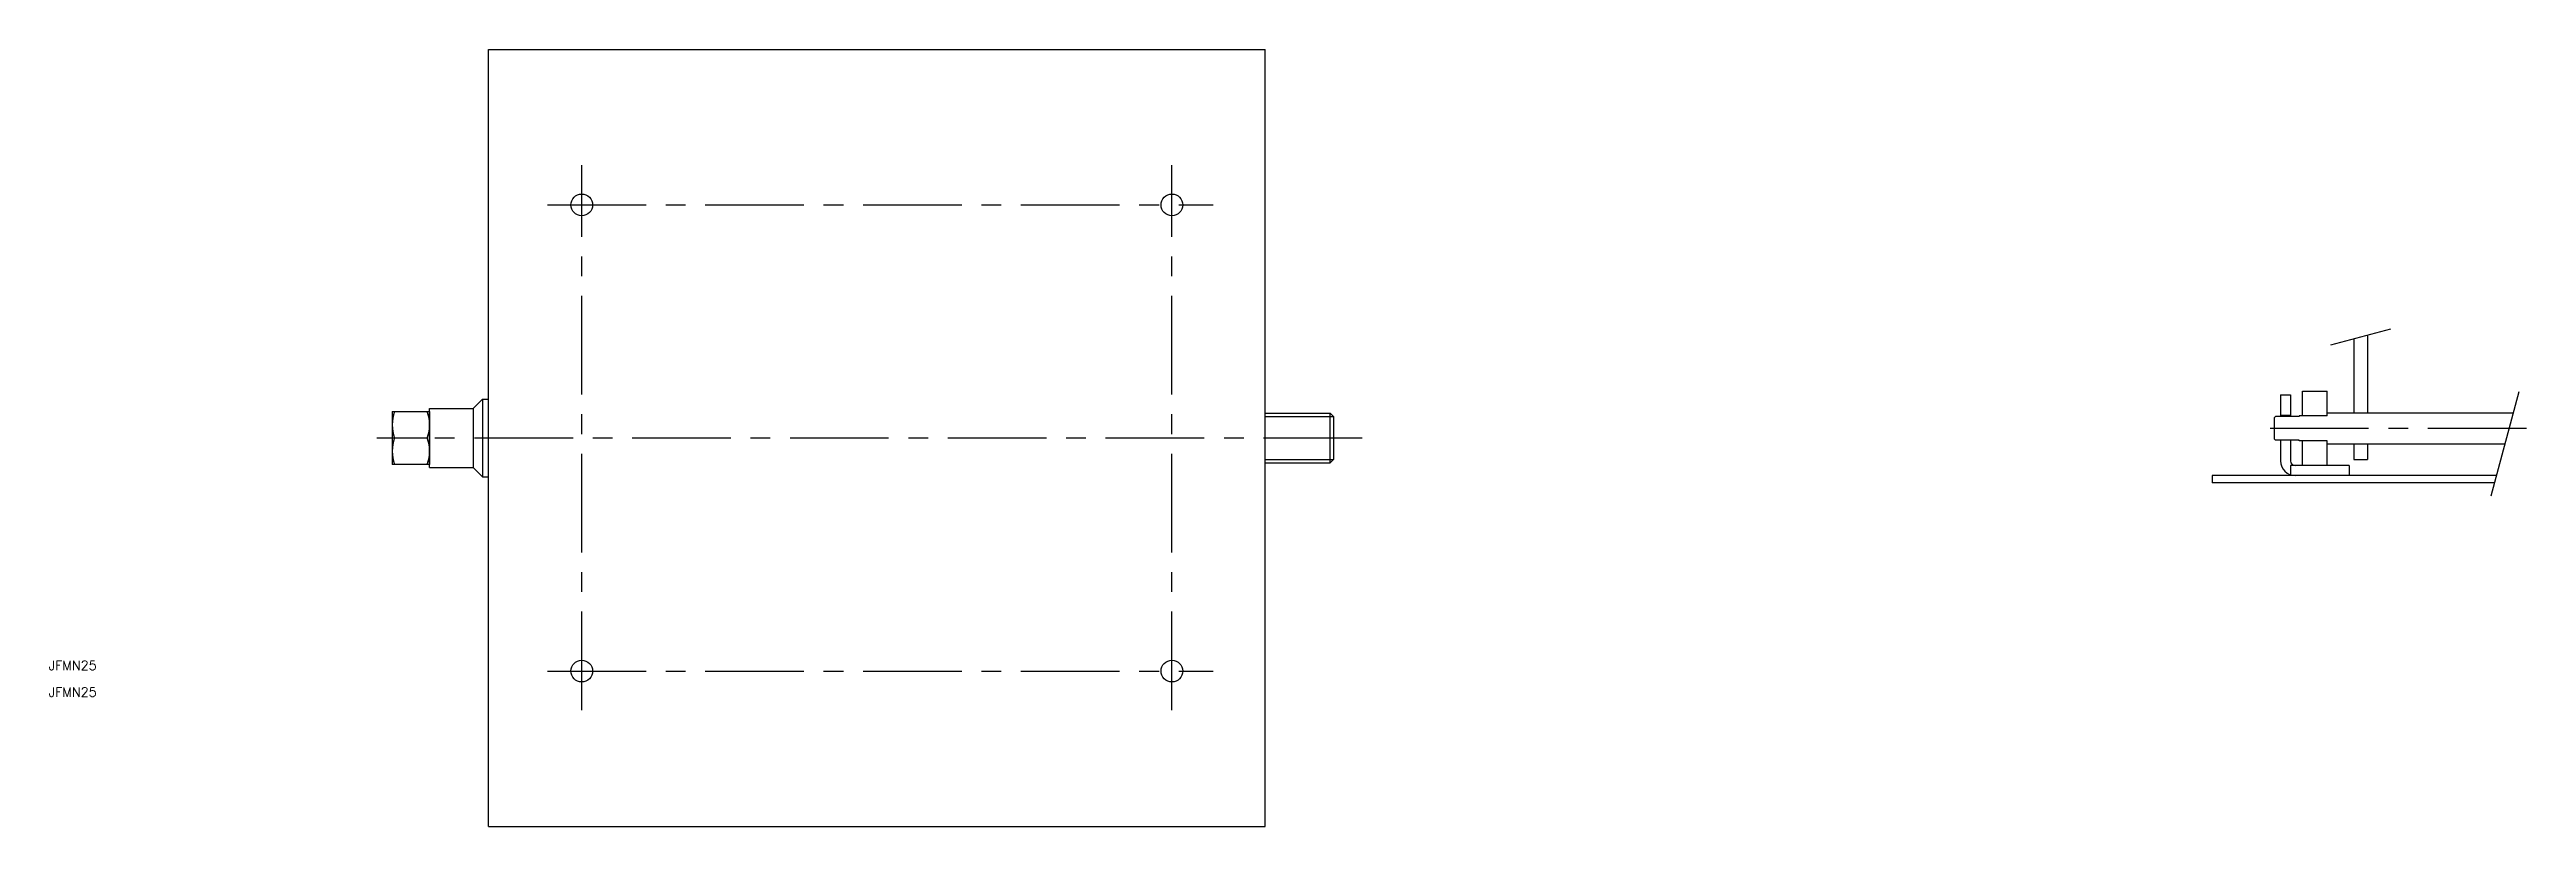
# Model space of a CAD drawing. Extents: x -141 to 751, y -125 to 1231.
# Drawn here: x -141 to 656, y -125 to 125 of the extents above; entities that cross this region are included whole.
import ezdxf

# ---------------------------------------------------------------- set-up
doc = ezdxf.new("R2010")
doc.units = 0
doc.linetypes.add('CENTER', pattern=[50.8, 31.75, -6.35, 6.35, -6.35])
doc.layers.get('0').update_dxf_attribs({"linetype": 'CONTINUOUS'})
doc.layers.add('CENTER', color=1, linetype='CENTER')
doc.styles.get("Standard").update_dxf_attribs({"font": 'txt.shx', "height": 3, "bigfont": 'bigfont.shx'})

# ---------------------------------------------------------------- blocks, each defined once
blk = doc.blocks.new('*U46')
at = {"color": 7, "linetype": 'CONTINUOUS'}
blk.add_text('JFMN25', height=3, dxfattribs=at).set_placement((-141.57, -74.67))
blk = doc.blocks.new('*U47')
at = {"color": 7, "linetype": 'CONTINUOUS'}
blk.add_text('JFMN25', height=3, dxfattribs=at).set_placement((-141.57, -83.24))

msp = doc.modelspace()

# ---------------------------------------------------------------- linework, layer by layer
at = {"color": 7, "linetype": 'CONTINUOUS'}
for p, q in [((0, 125), (250, 125)), ((0, -125), (0, 125)), ((250, -125), (250, 125)), ((604.89, 33.1), (604.89, 8.1)), ((600.39, 31.89), (600.39, 8.1)), ((-30.98, 8.5), (-30.98, -8.5)), ((-30.98, 8.5), (-18.98, 8.5)), ((-18.98, -9.5), (-18.98, 9.5)), ((-18.98, 9.5), (-4.98, 9.5)), ((-18.98, 8.5), (-18.98, -8.5)), ((-1.98, 12.5), (-4.98, 9.5)), ((-4.98, 9.5), (-4.98, -9.5)), ((-1.98, 12.5), (-1.98, -12.5)), ((-1.98, 12.5), (0, 12.5)), ((250, 8), (270.94, 8)), ((270.94, -8), (270.94, 8)), ((272.02, 6.92), (270.94, 8)), ((576.89, 13.9), (576.89, 6.9)), ((576.89, 13.9), (580.09, 13.9)), ((580.09, 13.9), (580.09, 6.9)), ((583.89, 15.1), (591.89, 15.1)), ((583.89, 7.1), (583.89, 15.1)), ((591.89, 7.1), (591.89, 15.1)), ((591.89, 8.1), (651.76, 8.1)), ((-19.74, 0), (-30.22, 0)), ((272.02, 6.92), (272.02, -6.92)), ((575.22, 6.9), (574.89, 6.56)), ((574.89, -0.37), (574.89, 6.56)), ((582.89, 6.9), (575.22, 6.9)), ((576.89, 7.4), (580.09, 7.4)), ((591.89, 7.1), (582.89, 7.1)), ((582.89, 7.1), (582.89, 6.9)), ((270.94, -8), (272.02, -6.92)), ((574.89, -0.37), (575.22, -0.7)), ((582.89, -0.7), (575.22, -0.7)), ((576.89, -0.7), (576.89, -7.4)), ((580.09, -0.7), (580.09, -7.4)), ((582.89, -0.9), (582.89, -0.7)), ((591.89, -0.9), (582.89, -0.9)), ((583.89, -8.9), (583.89, -0.9)), ((591.89, -8.9), (591.89, -0.9)), ((591.89, -1.9), (649.08, -1.9)), ((600.39, -1.9), (600.39, -6.9)), ((600.39, -6.9), (604.89, -6.9)), ((604.89, -1.9), (604.89, -6.9)), ((-18.98, -8.5), (-30.98, -8.5)), ((-18.98, -9.5), (-4.98, -9.5)), ((-1.98, -12.5), (-4.98, -9.5)), ((-1.98, -12.5), (0, -12.5)), ((250, -8), (270.94, -8)), ((554.89, -12.1), (554.89, -14.4)), ((646.35, -12.1), (554.89, -12.1)), ((645.73, -14.4), (554.89, -14.4)), ((598.89, -8.9), (580.09, -8.9)), ((580.09, -8.9), (580.09, -12.1)), ((598.89, -8.9), (598.89, -12.1)), ((0, -125), (250, -125))]:
    msp.add_line(p, q, dxfattribs=at)
at = {"color": 3, "linetype": 'CONTINUOUS'}
for p, q in [((593.08, 29.93), (612.35, 35.1)), ((653.57, 14.87), (644.57, -18.72)), ((250, 6.92), (272.02, 6.92)), ((250, -6.92), (272.02, -6.92))]:
    msp.add_line(p, q, dxfattribs=at)
at = {"color": 7, "linetype": 'CONTINUOUS'}
for centre in [(30, 75), (220, 75), (30, -75), (220, -75)]:
    msp.add_circle(centre, 3.5, dxfattribs=at)
for centre, radius, start, end in [((-18.7, 4.25), 12.28, 159.74384, 200.25616), ((-31.25, 4.25), 12.28, 339.74384, 20.25616), ((-18.7, -4.25), 12.28, 159.74384, 200.25616), ((-31.25, -4.25), 12.28, 339.74384, 20.25616), ((581.59, -7.4), 4.7, 180, 270), ((581.59, -7.4), 1.5, 180, 270)]:
    msp.add_arc(centre, radius, start, end, dxfattribs=at)
at = {"layer": 'CENTER', "color": 1, "linetype": 'CENTER'}
for p, q in [((30, -87.63), (30, 87.75)), ((220, -87.63), (220, 87.75)), ((18.98, 75), (233.25, 75)), ((281.2, 0), (-35.98, 0)), ((656.01, 3.1), (567.66, 3.1)), ((18.98, -75), (233.25, -75))]:
    msp.add_line(p, q, dxfattribs=at)

# ---------------------------------------------------------------- block references
at = {"color": 7, "linetype": 'CONTINUOUS'}
for name in ['*U46', '*U47']:
    msp.add_blockref(name, (0, 0), dxfattribs=at)

doc.saveas('drawing.dxf')
